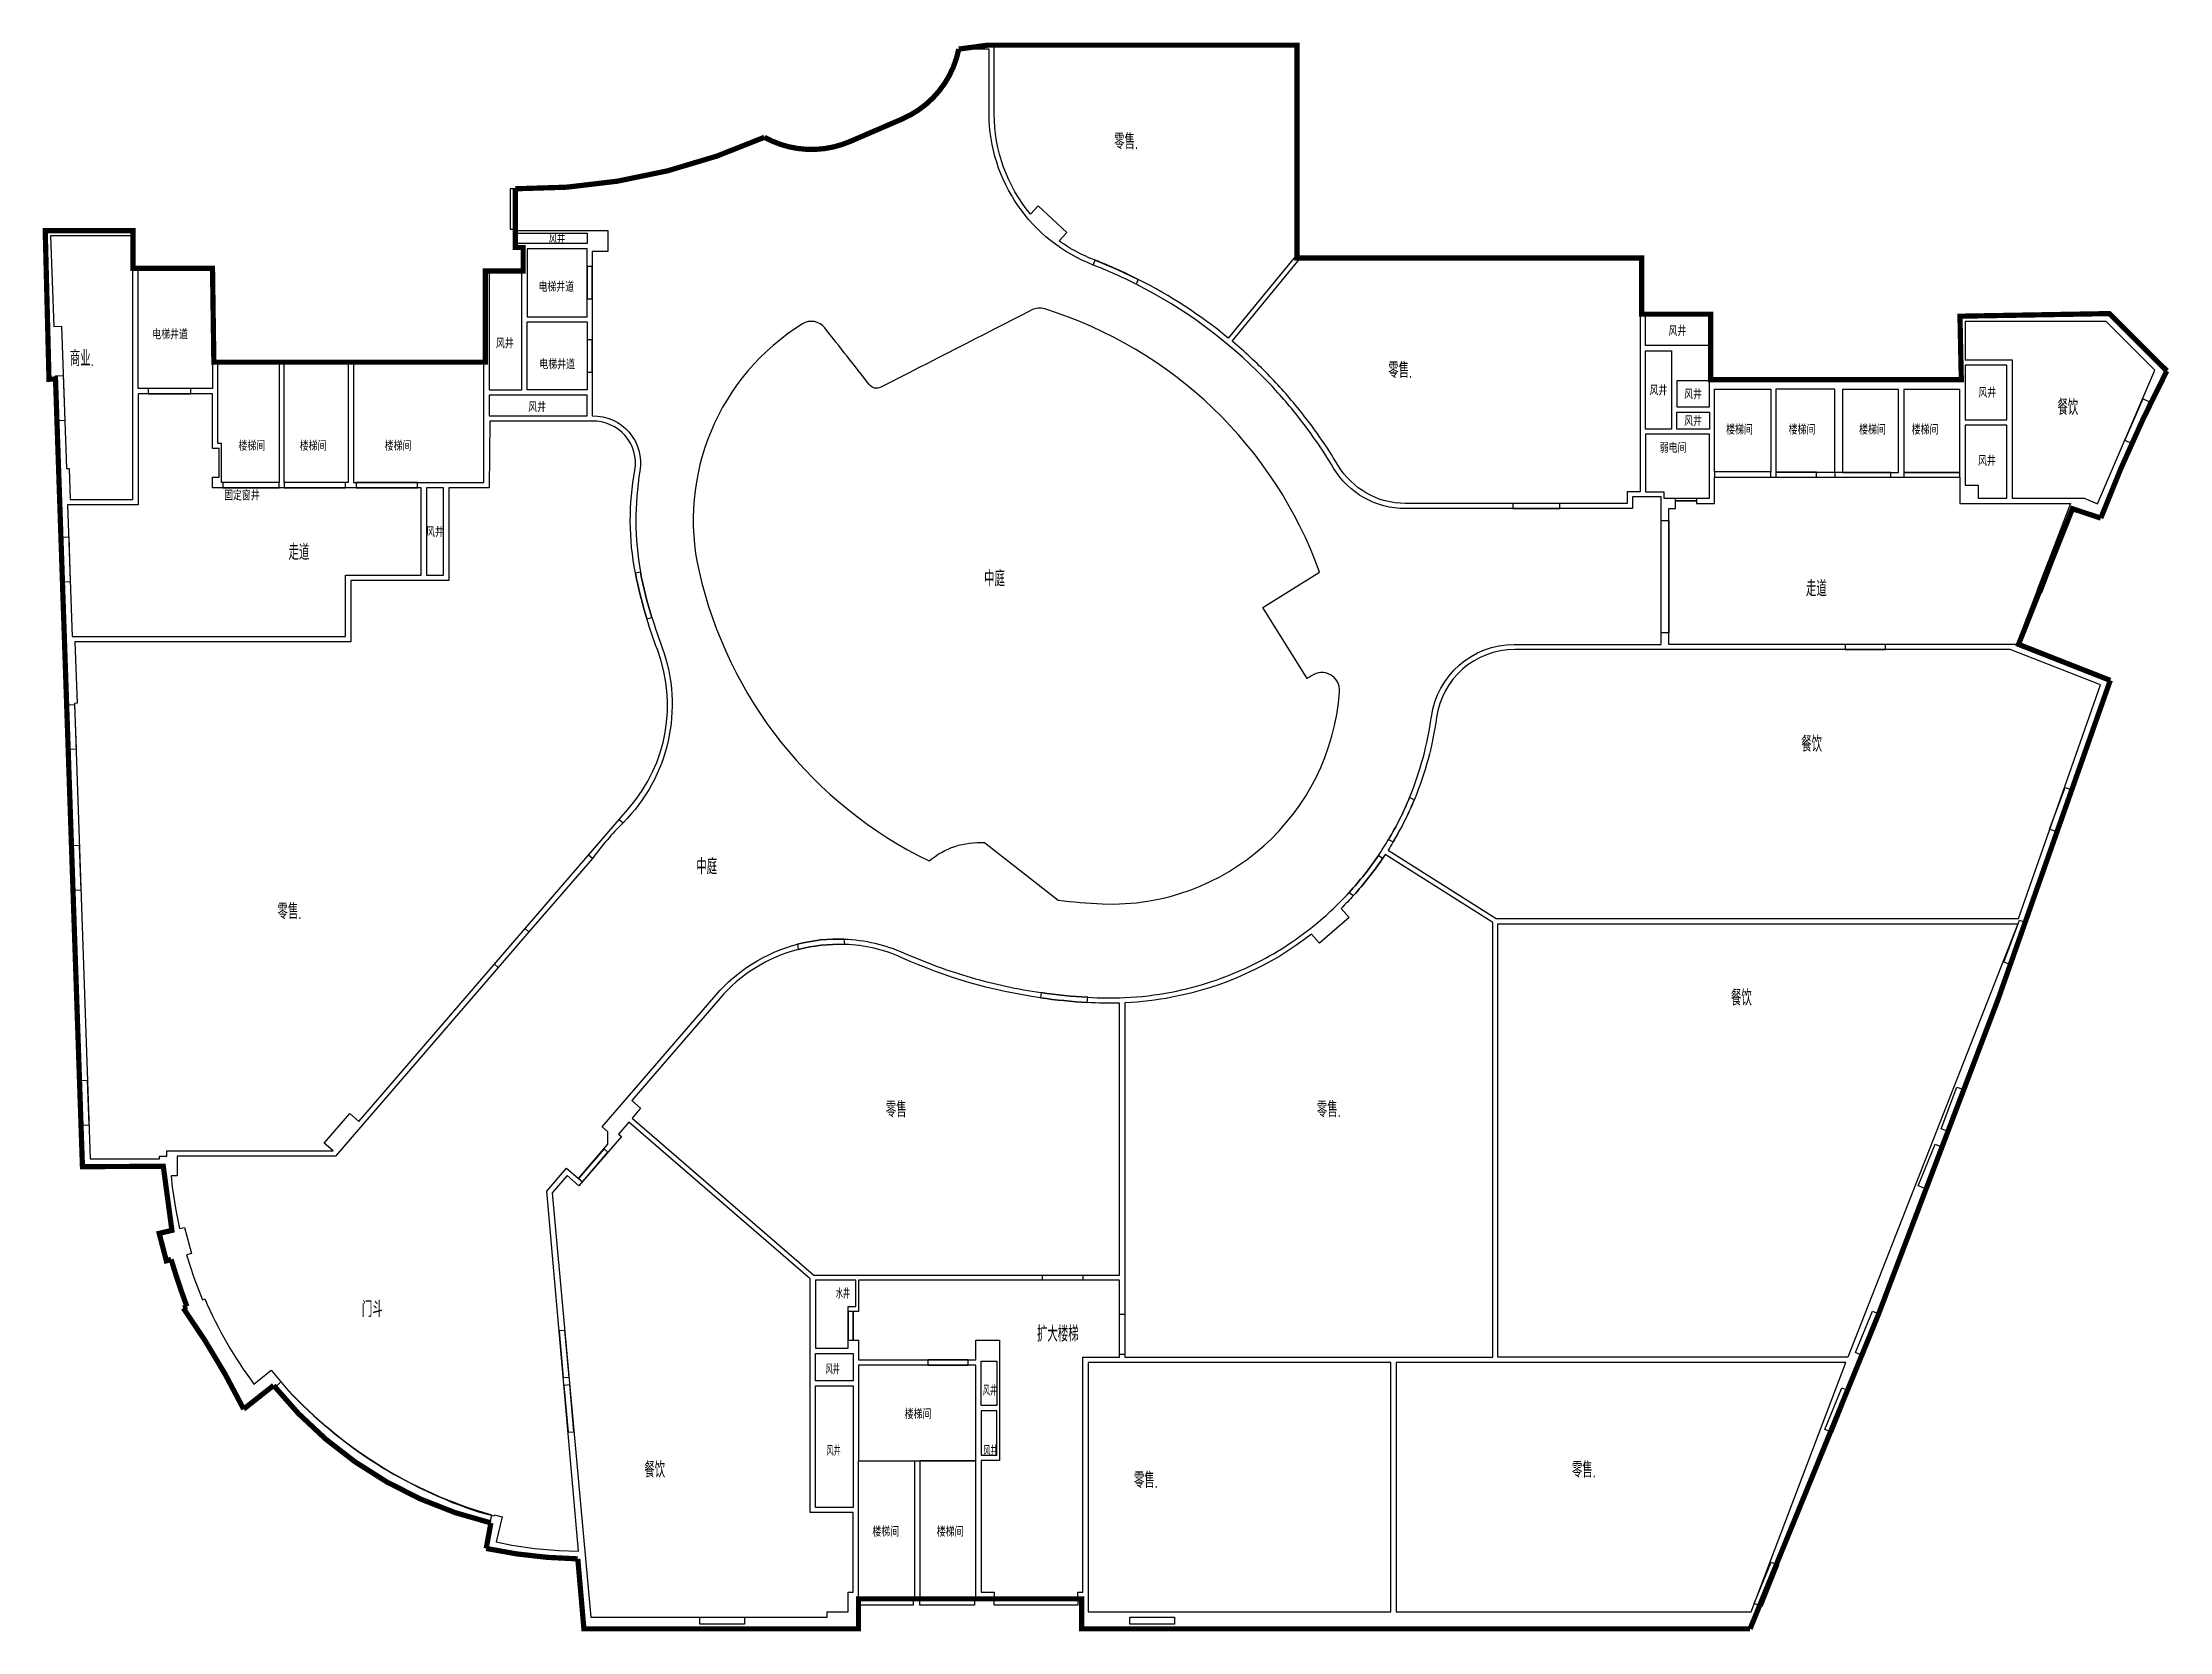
# Model space of a CAD drawing. Header units: millimetres. Extents: x -716506 to 4754388, y -184455 to 3397362.
# Drawn here: x 2181532 to 2263020, y 2762787 to 2823637 of the extents above; entities that cross this region are included whole.
import ezdxf
from ezdxf.enums import TextEntityAlignment as Align

# ---------------------------------------------------------------- set-up
doc = ezdxf.new("R2010")
doc.units = ezdxf.units.MM
doc.header["$LTSCALE"] = 1000
doc.header["$MEASUREMENT"] = 0
doc.linetypes.add('DASH', pattern=[0.35, 0.25, -0.1])
for name, color, linetype in [('AD-AREA-DIVD', 22, 'Continuous'), ('AD-NAME-ROOM', 9, 'Continuous'), ('E-UNIV-DIAG', 2, 'Continuous'), ('门窗框线', 114, 'Continuous')]:
    doc.layers.add(name, color=color, linetype=linetype)
doc.layers.add('AD-AREA-OUTL', color=31, linetype='Continuous', plot=False)
doc.layers.add('C-XREF-SLCT', color=7, linetype='Continuous', plot=False)
doc.styles.add('Acs', font='Stfangso_0.ttf', dxfattribs={"width": 0.7})
doc.styles.add('TH-STYLE3', font='tssdeng.shx', dxfattribs={"width": 0.65, "bigfont": 'tssdchn.shx'})

msp = doc.modelspace()

# ---------------------------------------------------------------- texts
at = {"layer": 'AD-NAME-ROOM', "style": 'TH-STYLE3', "width": 0.7}
for s, p in [('零售.', (2222585.43, 2819551.43, 0)), ('商业.', (2182576.55, 2811242.08, 0)), ('零售.', (2233087.35, 2810789.12, 0)), ('餐饮', (2258729.04, 2809372.82, 0)), ('走道', (2190956.53, 2803819.88, 0)), ('走道', (2249093.63, 2802425.83, 0)), ('餐饮', (2248913.3, 2796474.57, 0)), ('零售.', (2190533.38, 2790068.5, 0)), ('餐饮', (2246219.83, 2786756.69, 0)), ('零售', (2213837.5, 2782478.23, 0)), ('零售.', (2230352.55, 2782478.23, 0)), ('门斗', (2193763.72, 2774831.22, 0)), ('扩大楼梯', (2219631.79, 2773884.74, 0)), ('餐饮', (2204587.01, 2768679.67, 0)), ('零售.', (2240125.46, 2768679.67, 0)), ('零售.', (2223345.81, 2768279.94, 0))]:
    msp.add_text(s, height=600, rotation=0.0030599, dxfattribs=at).set_placement(p)
at = {"layer": 'AD-NAME-ROOM', "linetype": 'ByBlock', "style": 'TH-STYLE3'}
for s, height, rotation, width, p in [('风井', 350, 0.0030599, 0.7, (2201241.41, 2816138.34, 0)), ('电梯井道', 375, 0.0030599, 0.7, (2201215.29, 2814304.64, 0)), ('电梯井道', 375, 0.0030599, 0.7, (2186417.47, 2812483.49, 0)), ('风井', 375, 0.0030599, 0.7, (2199242.69, 2812138.89, 0)), ('风井', 375, 0.0030599, 0.7, (2244166.22, 2812609.46, 0)), ('电梯井道', 375, 0.0030599, 0.7, (2201249.03, 2811336.84, 0)), ('风井', 375, 0.0030599, 0.7, (2243441.22, 2810334.46, 0)), ('风井', 375, 0.0030599, 0.7, (2200479.59, 2809696.95, 0)), ('风井', 375, 0.0030599, 0.7, (2244766.22, 2810184.46, 0)), ('风井', 375, 0.0030599, 0.7, (2256041.08, 2810247.48, 0)), ('风井', 375, 0.0030599, 0.7, (2244766.22, 2809159.46, 0)), ('楼梯间', 375, 0.0030599, 0.7, (2246546.17, 2808836.3, 0)), ('楼梯间', 375, 0.0030599, 0.7, (2248941.18, 2808836.3, 0)), ('楼梯间', 375, 0.0030599, 0.7, (2251643.72, 2808836.3, 0)), ('楼梯间', 375, 0.0030599, 0.7, (2253656.65, 2808836.3, 0)), ('楼梯间', 375, 0.0030599, 0.7, (2189550.5, 2808217.14, 0)), ('楼梯间', 375, 0.0030599, 0.7, (2191899.84, 2808217.14, 0)), ('楼梯间', 375, 0.0030599, 0.7, (2195155.44, 2808217.14, 0)), ('弱电间', 375, 0.0030599, 0.7, (2244001.97, 2808139.71, 0)), ('风井', 375, 0.0030599, 0.7, (2256027.73, 2807639.01, 0)), ('固定窗井', 375, 0.0030599, 0.7, (2189169.41, 2806317.76, 0)), ('风井', 375, 0.0030599, 0.7, (2196566.22, 2804909.46, 0)), ('水井', 350, 359.9971586, 0.6, (2212196.64, 2775750.64, 0)), ('风井', 350, 359.9971586, 0.6, (2211806, 2772847.77, 0)), ('风井', 350, 359.9971586, 0.6, (2217827.17, 2772034.39, 0)), ('楼梯间', 375, 0.0030599, 0.7, (2215077.53, 2771135.57, 0)), ('风井', 350, 359.9971586, 0.6, (2211840.19, 2769727.05, 0)), ('风井', 350, 359.9971586, 0.6, (2217846.27, 2769727.05, 0)), ('楼梯间', 375, 0.0030599, 0.7, (2213837.82, 2766631.13, 0)), ('楼梯间', 375, 0.0030599, 0.7, (2216305.12, 2766631.13, 0))]:
    msp.add_text(s, height=height, rotation=rotation, dxfattribs=dict(at, width=width)).set_placement(p, align=Align.MIDDLE)
at = {"layer": 'AD-NAME-ROOM', "style": 'TH-STYLE3', "width": 0.7}
for p in [(2218004.74, 2803143.1, 0), (2206976.29, 2792114.65, 0)]:
    msp.add_text('中庭', height=600, rotation=0.0030599, dxfattribs=at).set_placement(p, align=Align.MIDDLE)

# ---------------------------------------------------------------- blocks, each defined once
blk = doc.blocks.new('AcsAcadShareArea')
for points in [[(0, 0), (118900, 0), (118900, 85000), (0, 85000)], [(0, 0), (6892.9, 0), (6892.9, 2699.2), (0, 2699.2)], [(6892.9, 0), (28409.4, 0), (28409.4, 2708.4), (6892.9, 2708.4)], [(0, 733), (0, 733), (0, 0), (0, 0)]]:
    blk.add_lwpolyline(points, close=True)
at = {"insert": (596.8, 1991.4), "char_height": 1000, "width": 6073.9, "attachment_point": 1, "style": 'Acs'}
blk.add_mtext('提资文件名：', dxfattribs=at)
at = {"style": 'Acs', "width": 0.8}
blk.add_attdef('唯一编号', (7537.4, 860.8), '', height=1000, dxfattribs=at)

# ---------------------------------------------------------------- linework, layer by layer
at = {"layer": 'AD-AREA-DIVD', "linetype": 'DASH', "ltscale": 2, "const_width": 200, "elevation": 0}
msp.add_lwpolyline([(2262920.43, 2811063.55, 0.02779369), (2260390.76, 2805424.74), (2259303.06, 2805782.9), (2257238.28, 2800589.79), (2260752.48, 2799209.82, -0.01849755), (2246953.82, 2762886.6), (2221345.6, 2762886.61), (2221345.6, 2764036.61), (2212795.6, 2764036.61), (2212795.6, 2762886.61), (2202273.36, 2762886.61), (2202039.36, 2765565.8, -0.04749485), (2198529.74, 2765964.58), (2198709.25, 2766942.59, -0.16693271), (2190384.37, 2772208.91), (2189236.98, 2771301.68, 0.03883625), (2186922.58, 2775170.57), (2187063.13, 2775230.28, -0.01876645), (2186459.01, 2777035.11), (2186275.69, 2776980.55), (2186000.87, 2778031.62), (2186488.23, 2778146.6), (2186158.57, 2780600.6), (2183060.62, 2780586.61), (2182029, 2810750.2), (2181779.15, 2810741.65), (2181634.41, 2816436.6), (2184993.92, 2816436.61), (2184993.92, 2814986.61), (2188043.92, 2814986.61), (2188095.6, 2811396.61), (2198495.6, 2811396.61), (2198495.6, 2814886.61), (2199945.6, 2814886.61), (2199945.6, 2815786.61), (2199643.92, 2815786.61), (2199643.92, 2818036.61, 0.10847465), (2209190.28, 2820009.5, 0.23253574), (2212464.4, 2819845.7), (2214464.4, 2820707.75, 0.24612027), (2216635.94, 2823386.61), (2217745.6, 2823536.61), (2229595.6, 2823536.61), (2229595.6, 2815386.61), (2242795.6, 2815386.61), (2242795.6, 2813236.61), (2245445.6, 2813236.61), (2245445.6, 2810726.61), (2255045.6, 2810726.61), (2254993.92, 2813156.61), (2260715.36, 2813256.61)], format="xyb", close=True, dxfattribs=at)
at = {"layer": 'AD-AREA-OUTL', "elevation": 0}
for points in [[(2186693.77, 2780986.61), (2186693.78, 2780236.66), (2186456.99, 2780236.66), (2186502.77, 2779799.6), (2186634.52, 2778917.84), (2186780.16, 2778216.31), (2186973.95, 2778262.3), (2187234.19, 2777265.65), (2187042.1, 2777209.65), (2187323.77, 2776336.43), (2187654.99, 2775492.55), (2187658.9, 2775483.35), (2187750.94, 2775522.45, 0.06006196), (2189633.34, 2772259.44), (2190297.39, 2772790.98), (2190931.32, 2772024.88, 0.12674334), (2198268.83, 2767356.31), (2198829.45, 2767213.65), (2198834.94, 2767212.38), (2198843.18, 2767247.84), (2199135.4, 2767179.97), (2198911.82, 2766217.34), (2199516, 2766094.93), (2200398.36, 2765967.21), (2201307.28, 2765888.76), (2202064.23, 2765865.17), (2200852.16, 2779652.78), (2201609.31, 2780530.18), (2202063.56, 2780138.19), (2203193.92, 2781448.07), (2203193.92, 2781918.49), (2202972.34, 2782109.7), (2207326.14, 2787154.97, -0.15202114), (2210453.9, 2789103.32, -0.07296707), (2212243.08, 2789300.37, -0.0959666), (2214540.66, 2788768.88, 0.03447011), (2217112.79, 2787830.67, 0.03381727), (2219788.59, 2787251.27, 0.02293956), (2221579.64, 2787072, 0.02682721), (2222993.26, 2787059.25, 0.03688837), (2224780.66, 2787271.82, 0.06325451), (2227781.3, 2788261.06, 0.05568059), (2230106.38, 2789705.97, 0.04068396), (2231598.83, 2791092.47, 0.03662858), (2232713.27, 2792505.98, 0.01410875), (2233099.19, 2793113.13, 0.03662859), (2233905.96, 2794722.2, 0.06367458), (2234742.8, 2797813.68, -0.37363622), (2237914.17, 2800586.61), (2243543.92, 2800586.61), (2243543.92, 2806236.61), (2242443.92, 2806236.61), (2242443.92, 2805786.61), (2233740.9, 2805786.61, -0.2635292), (2230995.71, 2807341.47, 0.03453176), (2229521.41, 2809454.69, 0.02433123), (2228325.3, 2810799.79, 0.08194713), (2223428.72, 2814383.31, 0.02433123), (2221784.86, 2815116.61, -0.30741799), (2217793.92, 2820908.33), (2217793.92, 2823386.61), (2216635.94, 2823386.61, -0.24612027), (2214464.4, 2820707.75), (2212464.4, 2819845.7, -0.23253574), (2209190.28, 2820009.5, -0.10846456), (2199643.92, 2818036.61), (2199643.92, 2816436.61), (2203193.92, 2816436.61), (2203193.92, 2815636.61), (2202593.92, 2815636.61), (2202593.92, 2809336.61, -0.47187241), (2204421.36, 2807229.59, 0.0866338), (2204442.68, 2803357.2, 0.03356441), (2204877.23, 2801622.46, 0.00819284), (2205274.25, 2800459.33, -0.29044567), (2203774.68, 2793753.97, 0.03671227), (2202598.71, 2792391.22), (2200169.33, 2789576), (2198993.35, 2788213.25), (2192757.15, 2780986.61)], [(2229543.92, 2815473.39), (2226959.18, 2812320.8, 0.05487336), (2223510.29, 2814566.17, 0.02394224), (2221866.43, 2815299.47, -0.02692714), (2221156.88, 2815621.08, -0.03976702), (2220481.97, 2816043.18), (2220778.38, 2816365.9), (2219673.63, 2817380.56), (2219385.03, 2817066.34, -0.1754822), (2217993.92, 2820907.98), (2217993.92, 2823486.61), (2229543.92, 2823486.61)], [(2229691.2, 2815336.61), (2242743.92, 2815336.61), (2242743.92, 2806436.61), (2242243.92, 2806436.61), (2242243.92, 2805986.61), (2233740.71, 2805986.61, -0.26355958), (2231167.8, 2807444.59, 0.03491174), (2229671.04, 2809587.75, 0.02370306), (2228474.93, 2810932.85, 0.02495091), (2227111.4, 2812194.65)], [(2217626.03, 2792996.11), (2220444.18, 2790794.33, 0.02233398), (2222130.68, 2790651.03, 0.40501571), (2231222.6, 2798780, 0.63081398), (2230151.82, 2799388.65, -0.025087), (2229984.85, 2799284.31), (2228289.11, 2801998.07), (2230461.44, 2803355.49, 0.23412304), (2219928.81, 2813437, 0.19652046), (2219438.67, 2813395.46, -0.00016073), (2213647, 2810436.63, -0.35830848), (2213212.62, 2810532, -0.00018706), (2211500.08, 2812710.63, 0.38178936), (2210647.38, 2812861.9, 0.32090246), (2206684.02, 2803379.49, 0.22711206), (2215498.21, 2792294.84, -0.19370604)], [(2202593.92, 2809136.61), (2198669.22, 2809136.61), (2198643.92, 2806586.61), (2197093.92, 2806586.61), (2197093.92, 2803036.61), (2193343.92, 2803036.61), (2193343.92, 2800686.61), (2182773.42, 2800686.61), (2182853.91, 2798333.11), (2182754.45, 2798329.71), (2183350.53, 2780886.61), (2186007.51, 2780886.66), (2186007.51, 2780986.63), (2186293.92, 2780986.63), (2186293.92, 2781186.61), (2192665.57, 2781186.61), (2192324.88, 2781480.61), (2193304.87, 2782616.23), (2193645.55, 2782322.23), (2203623.27, 2793884.63), (2204020.11, 2794344.5, 0.27512523), (2205088.83, 2800389.12, -0.015821), (2204685.92, 2801564.14, -0.02666897), (2204245.98, 2803321, -0.09353781), (2204224.27, 2807263.62, 0.47269884)], [(2233086.01, 2792711.15), (2237222.96, 2790086.61), (2257237.95, 2790086.61), (2260375.98, 2799035.37), (2256922.08, 2800386.61), (2237934.17, 2800386.61, 0.37552855), (2234940.26, 2797786.33, -0.06367458), (2234090.16, 2794645.88, -0.03662859), (2233270.27, 2793010.65, -0.01409447)], [(2204103.74, 2783114.65), (2204444.43, 2782820.66), (2204119.48, 2782444.11), (2211081.1, 2776436.61), (2222793.92, 2776436.61), (2222793.92, 2786851.62, -0.02114323), (2221559.7, 2786872.79, -0.02016553), (2219768.65, 2787052.07, -0.07082289), (2214459.84, 2788587.24, 0.09712943), (2212265.22, 2789099.37, 0.07277706), (2210476.04, 2788902.32, 0.15346618), (2207477.56, 2787024.31)]]:
    msp.add_lwpolyline(points, format="xyb", close=True, dxfattribs=at)
for points in [[(2199643.92, 2816336.61), (2202393.37, 2816336.61), (2202393.37, 2815936.61), (2199643.92, 2815936.61)], [(2184993.92, 2806136.61), (2184993.92, 2816236.61), (2181841.37, 2816236.61), (2181960.29, 2812759.28), (2182260.12, 2812769.53), (2182446.34, 2807324.43), (2182546.28, 2807327.85), (2182587.03, 2806136.61)], [(2200093.92, 2813136.61), (2202393.92, 2813136.61), (2202393.92, 2815736.61), (2200093.92, 2815736.61)], [(2188043.92, 2810386.61), (2185193.92, 2810386.61), (2185193.92, 2814986.61), (2188043.92, 2814986.61)], [(2199893.92, 2814836.61), (2198643.92, 2814836.61), (2198643.92, 2810336.61), (2199893.92, 2810336.61)], [(2242943.92, 2813186.61), (2245393.92, 2813186.61), (2245393.92, 2812036.61), (2242943.92, 2812036.61)], [(2200093.92, 2812936.61), (2202393.92, 2812936.61), (2202393.92, 2810336.61), (2200093.92, 2810336.61)], [(2255193.92, 2812956.61), (2255193.92, 2811486.61), (2256993.92, 2811486.61), (2256993.92, 2806186.61), (2259751.63, 2806186.61), (2260265.98, 2805977.14), (2262462.57, 2811085.14), (2260591.1, 2812956.61)], [(2188243.92, 2811376.61), (2190593.92, 2811376.61), (2190593.92, 2806786.61), (2188393.92, 2806786.61), (2188393.92, 2808286.61), (2188243.92, 2808286.61)], [(2190793.92, 2811376.61), (2193243.92, 2811376.61), (2193243.92, 2806786.61), (2190793.92, 2806786.61)], [(2198443.92, 2811376.61), (2193443.92, 2811376.61), (2193443.92, 2806786.61), (2198443.92, 2806786.61)], [(2243943.92, 2808836.61), (2242943.92, 2808836.61), (2242943.92, 2811836.61), (2243943.92, 2811836.61)], [(2245393.92, 2810686.61), (2244143.92, 2810686.61), (2244143.92, 2809686.61), (2245393.92, 2809686.61)], [(2256793.93, 2811286.61), (2255193.92, 2811286.61), (2255193.92, 2809186.61), (2256793.93, 2809186.61)], [(2196043.92, 2806586.61), (2188043.92, 2806586.61), (2188043.92, 2806986.61), (2188293.92, 2806986.61), (2188293.92, 2808086.61), (2188043.92, 2808086.61), (2188043.92, 2810186.61), (2185193.92, 2810186.61), (2185193.92, 2805936.61), (2182493.81, 2805936.61), (2182666.52, 2800886.61), (2193143.92, 2800886.61), (2193143.92, 2803236.61), (2196043.92, 2803236.61)], [(2202393.92, 2810136.61), (2198643.92, 2810136.61), (2198643.92, 2809336.61), (2202393.92, 2809336.61)], [(2245593.92, 2810356.61), (2247743.92, 2810356.61), (2247743.92, 2807196.61), (2245593.92, 2807196.61)], [(2247943.92, 2807186.61), (2250193.92, 2807186.61), (2250193.92, 2810356.61), (2247943.92, 2810356.61)], [(2250493.92, 2807176.61), (2252643.92, 2807176.61), (2252643.92, 2810346.61), (2250493.92, 2810346.61)], [(2252843.92, 2807176.61), (2254993.92, 2807176.61), (2254993.92, 2810346.61), (2252843.92, 2810346.61)], [(2244143.92, 2809486.61), (2245393.92, 2809486.61), (2245393.92, 2808836.61), (2244143.92, 2808836.61)], [(2256793.92, 2806186.61), (2256793.69, 2808986.18), (2255193.92, 2808986.61), (2255193.92, 2806686.62), (2255693.93, 2806686.61), (2255693.93, 2806186.61)], [(2242943.92, 2808636.61), (2242943.92, 2806436.61), (2243643.92, 2806436.61), (2243643.92, 2806186.61), (2245393.92, 2806186.61), (2245393.92, 2808636.61)], [(2196893.92, 2806586.61), (2196243.92, 2806586.61), (2196243.92, 2803236.61), (2196893.92, 2803236.61)], [(2257161.42, 2800586.61), (2243843.92, 2800586.61), (2243843.92, 2805786.61), (2244093.92, 2805786.61), (2244093.92, 2806086.61), (2244893.92, 2806086.61), (2244893.9, 2805986.61), (2245593.9, 2805986.61), (2245593.92, 2806986.61), (2254993.92, 2806986.61), (2254993.92, 2805986.61), (2259222.56, 2805986.61)], [(2237293.92, 2789886.61), (2257211.08, 2789886.61), (2250698.92, 2773286.61), (2237293.92, 2773286.61)], [(2202536.82, 2763336.61), (2211593.92, 2763336.61), (2211593.92, 2763536.61), (2212393.92, 2763536.61), (2212393.92, 2764286.61), (2212593.92, 2764286.61), (2212593.92, 2767336.61), (2210943.92, 2767336.61), (2210943.92, 2776290.82), (2203988.82, 2782292.69), (2203595.11, 2781836.45), (2203708.67, 2781738.46), (2202084.31, 2779856.11), (2201630.06, 2780248.1), (2201058.79, 2779586.1)], [(2211143.92, 2773636.61), (2212393.92, 2773636.61), (2212393.92, 2775236.61), (2212693.92, 2775236.61), (2212693.92, 2776236.61), (2211143.92, 2776236.61)], [(2222793.92, 2773286.61), (2222793.92, 2776236.61), (2212793.92, 2776236.61), (2212793.92, 2775036.61), (2212593.92, 2775036.61), (2212593.93, 2773936.62), (2212793.89, 2773936.62), (2212793.92, 2773186.61), (2217293.9, 2773186.61), (2217293.92, 2773936.61), (2218193.92, 2773936.61), (2218193.92, 2769336.61), (2217493.92, 2769336.61), (2217493.92, 2764286.61), (2217993.94, 2764286.61), (2217993.94, 2764086.61), (2221193.94, 2764086.52), (2221193.94, 2764286.61), (2221393.92, 2764286.61), (2221393.92, 2773286.61)], [(2211143.92, 2773436.61), (2212593.92, 2773436.61), (2212593.92, 2772386.61), (2211143.92, 2772386.61)], [(2218093.92, 2771436.61), (2217493.92, 2771436.61), (2217493.92, 2773136.62), (2218093.92, 2773136.62)], [(2233193.92, 2773086.61), (2221593.92, 2773086.61), (2221593.92, 2763536.61), (2233193.92, 2763536.61)], [(2250619.76, 2773086.61), (2233393.92, 2773086.61), (2233393.92, 2763536.61), (2246988.59, 2763536.61)], [(2212793.92, 2769316.61), (2217293.92, 2769316.61), (2217293.92, 2772986.61), (2212793.92, 2772986.61)], [(2211143.92, 2772186.61), (2212593.92, 2772186.61), (2212593.92, 2767536.61), (2211143.92, 2767536.61)], [(2218093.92, 2771236.61), (2217493.92, 2771236.61), (2217493.92, 2769536.61), (2218093.92, 2769536.61)], [(2212793.92, 2769316.61), (2214943.92, 2769316.61), (2214943.92, 2764086.61), (2212793.92, 2764086.61)], [(2215143.39, 2764086.61), (2217293.92, 2764086.61), (2217293.92, 2769316.61), (2215143.39, 2769316.61)]]:
    msp.add_lwpolyline(points, close=True, dxfattribs=at)
msp.add_lwpolyline([(2222993.92, 2786859.08), (2222993.92, 2773286.61), (2237093.92, 2773286.61), (2237093.92, 2789931.63), (2232978.15, 2792542.73, -0.00383015), (2232870.74, 2792381.84, -0.03568477), (2231756.3, 2790968.32, -0.01348064), (2231284.4, 2790477.69), (2231587.33, 2790131.23), (2230458.09, 2789143.9), (2230155.18, 2789490.35, -0.11787199), (2224804.34, 2787072.71, -0.03568469), (2223016.94, 2786860.14, -0.00045626), (2222993.92, 2786859.08, 1.21804545)], format="xyb", dxfattribs=at)
at = {"layer": 'E-UNIV-DIAG', "color": 3, "elevation": 0}
msp.add_lwpolyline([(2259644.22, 2760982), (2079644.22, 2760982, -0.41421356), (2069644.22, 2770982), (2069644.22, 2814982, -0.41421356), (2079644.22, 2824982), (2259644.22, 2824982, -0.41421356), (2269644.22, 2814982), (2269644.22, 2770982, -0.41421356)], format="xyb", close=True, dxfattribs=at)
at = {"layer": '门窗框线', "elevation": 0}
for points in [[(2199643.92, 2818036.61), (2199443.92, 2818036.61), (2199443.92, 2816486.61), (2199643.92, 2816486.61)], [(2202593.92, 2815056.61), (2202393.92, 2815056.61), (2202393.92, 2813816.61), (2202593.92, 2813816.61)], [(2202593.92, 2812256.61), (2202393.92, 2812256.61), (2202393.92, 2811016.61), (2202593.92, 2811016.61)], [(2187213.92, 2810386.61), (2185573.92, 2810386.61), (2185573.92, 2810186.61), (2187213.92, 2810186.61)], [(2261306.53, 2808406.61), (2261556.9, 2808299.31), (2262243.16, 2809875.72), (2261994.04, 2809985.86)], [(2190593.92, 2806786.61), (2188443.92, 2806786.61), (2188443.92, 2806586.61), (2190593.92, 2806586.61)], [(2193143.92, 2806786.59), (2190793.92, 2806786.59), (2190793.92, 2806586.61), (2193143.92, 2806586.61)], [(2195893.92, 2806786.61), (2193543.92, 2806786.61), (2193543.92, 2806586.61), (2195893.92, 2806586.61)], [(2247743.92, 2807196.61), (2245593.92, 2807196.61), (2245593.92, 2806986.61), (2247743.92, 2806986.61)], [(2249493.92, 2807186.61), (2247943.92, 2807186.61), (2247943.92, 2806996.61), (2249493.92, 2806996.61)], [(2252343.92, 2807176.61), (2250193.92, 2807176.61), (2250193.92, 2806986.61), (2252343.92, 2806986.61)], [(2254993.92, 2807176.61), (2252843.92, 2807176.61), (2252843.92, 2806986.61), (2254993.92, 2806986.61)], [(2239663.79, 2805986.61), (2237863.79, 2805986.61), (2237863.79, 2805786.61), (2239663.79, 2805786.61)], [(2244093.92, 2806186.61), (2244893.9, 2806186.61), (2244893.9, 2806086.61), (2244093.92, 2806086.61)], [(2243543.92, 2805336.61), (2243843.92, 2805336.61), (2243843.92, 2801036.61), (2243543.92, 2801036.61)], [(2258129.56, 2802569.12), (2258558.25, 2803689.93), (2258371.45, 2803761.38), (2257942.76, 2802640.57)], [(2252143.92, 2800586.61), (2250593.92, 2800586.61), (2250593.92, 2800386.61), (2252143.92, 2800386.61)], [(2259282.53, 2795013.16), (2258695.87, 2793405.46), (2258424.83, 2793506.96), (2259024.82, 2795109.12)], [(2257536.35, 2789927.76), (2256949.69, 2788320.05), (2256678.65, 2788421.55), (2257278.63, 2790023.71)], [(2255135.95, 2783540.29), (2254549.3, 2781932.59), (2254278.25, 2782034.09), (2254878.24, 2783636.25)], [(2254329.65, 2781328.91), (2253686.7, 2779733.28), (2253397.36, 2779852.58), (2254049.32, 2781443.99)], [(2219843.92, 2776436.61), (2221393.92, 2776436.61), (2221393.92, 2776236.61), (2219843.92, 2776236.61)], [(2212593.92, 2775036.61), (2212393.92, 2775036.61), (2212393.92, 2773936.61), (2212593.92, 2773936.61)], [(2222793.92, 2774936.61), (2222993.92, 2774936.61), (2222993.92, 2773386.61), (2222793.92, 2773386.61)], [(2201544.32, 2774318.25), (2201322.83, 2774298.78), (2201480.46, 2772505.69), (2201707.31, 2772526.33)], [(2216993.92, 2773186.61), (2215443.92, 2773186.61), (2215443.92, 2772986.61), (2216993.92, 2772986.61)], [(2201728.23, 2772226.32), (2201506.73, 2772206.85), (2201664.36, 2770413.76), (2201891.22, 2770434.4)], [(2206711.27, 2763337.11), (2208431.26, 2763337.11), (2208431.26, 2763062.06), (2206711.27, 2763062.06)], [(2212843.92, 2764086.61), (2214893.39, 2764086.61), (2214893.39, 2763786.61), (2212843.92, 2763786.61)], [(2215143.39, 2764086.61), (2217243.39, 2764086.61), (2217243.39, 2763786.61), (2215143.39, 2763786.61)], [(2217993.94, 2764086.61), (2221193.94, 2764086.58), (2221193.94, 2763786.58), (2217993.94, 2763786.61)], [(2223183.63, 2763336.61), (2224903.62, 2763336.61), (2224903.62, 2763062.22), (2223183.63, 2763062.22)]]:
    msp.add_lwpolyline(points, close=True, dxfattribs=at)
for points in [[(2223510.29, 2814566.17), (2223428.72, 2814383.31, 0.02433123), (2221784.86, 2815116.61), (2221866.43, 2815299.47), (2222706.56, 2814951.03)], [(2204442.68, 2803357.2), (2204245.98, 2803321, 0.02666897), (2204685.92, 2801564.14), (2204877.23, 2801622.46, -0.03356441)], [(2233099.19, 2793113.13), (2233278.44, 2793023.26, 0.03539398), (2234085.21, 2794632.33), (2233905.96, 2794722.2, -0.03662744)], [(2203623.27, 2793884.63), (2203774.68, 2793753.97, 0.03671226), (2202598.71, 2792391.22), (2202447.29, 2792521.88)], [(2231598.83, 2791092.47), (2231756.3, 2790968.32, 0.03568476), (2232870.74, 2792381.84), (2232713.27, 2792505.98, -0.03662898)], [(2219788.59, 2787251.27), (2219768.65, 2787052.07, 0.02016553), (2221559.7, 2786872.79), (2221579.64, 2787072, -0.02293956)], [(2190665.55, 2772341.33), (2190423.18, 2772098.97, 0.16306301), (2198686.21, 2766973.8), (2198750.34, 2767241.22, -0.14517769)]]:
    msp.add_lwpolyline(points, format="xyb", close=True, dxfattribs=at)
for points in [[(2182324.68, 2810882.36), (2182383.94, 2809163.38), (2182083.64, 2809153.11), (2182025.33, 2810872.12), (2182324.68, 2810882.35)], [(2182535.43, 2804705.58), (2182594.7, 2802986.6), (2182294.4, 2802976.33), (2182236.09, 2804695.34), (2182535.43, 2804705.58)], [(2182754.86, 2798289.7), (2182814.13, 2796570.72), (2182513.83, 2796560.45), (2182455.51, 2798279.46), (2182754.86, 2798289.7)], [(2182939.44, 2792892.86), (2182998.7, 2791173.88), (2182698.4, 2791163.61), (2182640.09, 2792882.62), (2182939.44, 2792892.85)], [(2200017.91, 2789706.66), (2200169.33, 2789576), (2198993.35, 2788213.25), (2198841.93, 2788343.92), (2200017.91, 2789706.66)], [(2183247.54, 2783898.13), (2183306.8, 2782179.15), (2183006.5, 2782168.88), (2182948.19, 2783887.89), (2183247.54, 2783898.13)], [(2202063.56, 2780138.19), (2202214.97, 2780007.52), (2203194.95, 2781143.15), (2203043.54, 2781273.81), (2202063.56, 2780138.19)]]:
    msp.add_lwpolyline(points, dxfattribs=at)
msp.add_lwpolyline([(2210453.9, 2789103.32), (2210476.04, 2788902.32, -0.07277713), (2212265.22, 2789099.37), (2212243.08, 2789300.37, 0.07296707), (2210453.9, 2789103.32)], format="xyb", dxfattribs=at)
at = {"layer": '门窗框线'}
for points in [[(2251918.31, 2774942.55), (2251275.37, 2773346.92), (2250986.03, 2773466.22), (2251637.98, 2775057.63)], [(2250752.08, 2771998.09), (2250109.13, 2770402.47), (2249819.8, 2770521.77), (2250471.75, 2772113.17)], [(2248042.64, 2765328.1), (2247399.7, 2763732.48), (2247110.36, 2763851.78), (2247762.31, 2765443.19)]]:
    msp.add_lwpolyline(points, close=True, dxfattribs=at)

# ---------------------------------------------------------------- block references
at = {"layer": 'C-XREF-SLCT'}
ref = msp.add_blockref('AcsAcadShareArea', (-1612, -2637.94), dxfattribs=dict(at, xscale=40, yscale=40, zscale=40))
ref.add_attrib('唯一编号', '0', dxfattribs={"layer": '0', "height": 40000, "style": 'TH-STYLE3', "width": 0.65}).set_placement((299884.03, 31794.43), align=Align.BOTTOM_LEFT)

msp.set_redraw_order([(e.dxf.handle, doc.entitydb.next_handle()) for e in msp.query("TEXT MTEXT ATTDEF DIMENSION ARC_DIMENSION")])  # texts and dimensions are drawn at this point

doc.saveas('drawing.dxf')
